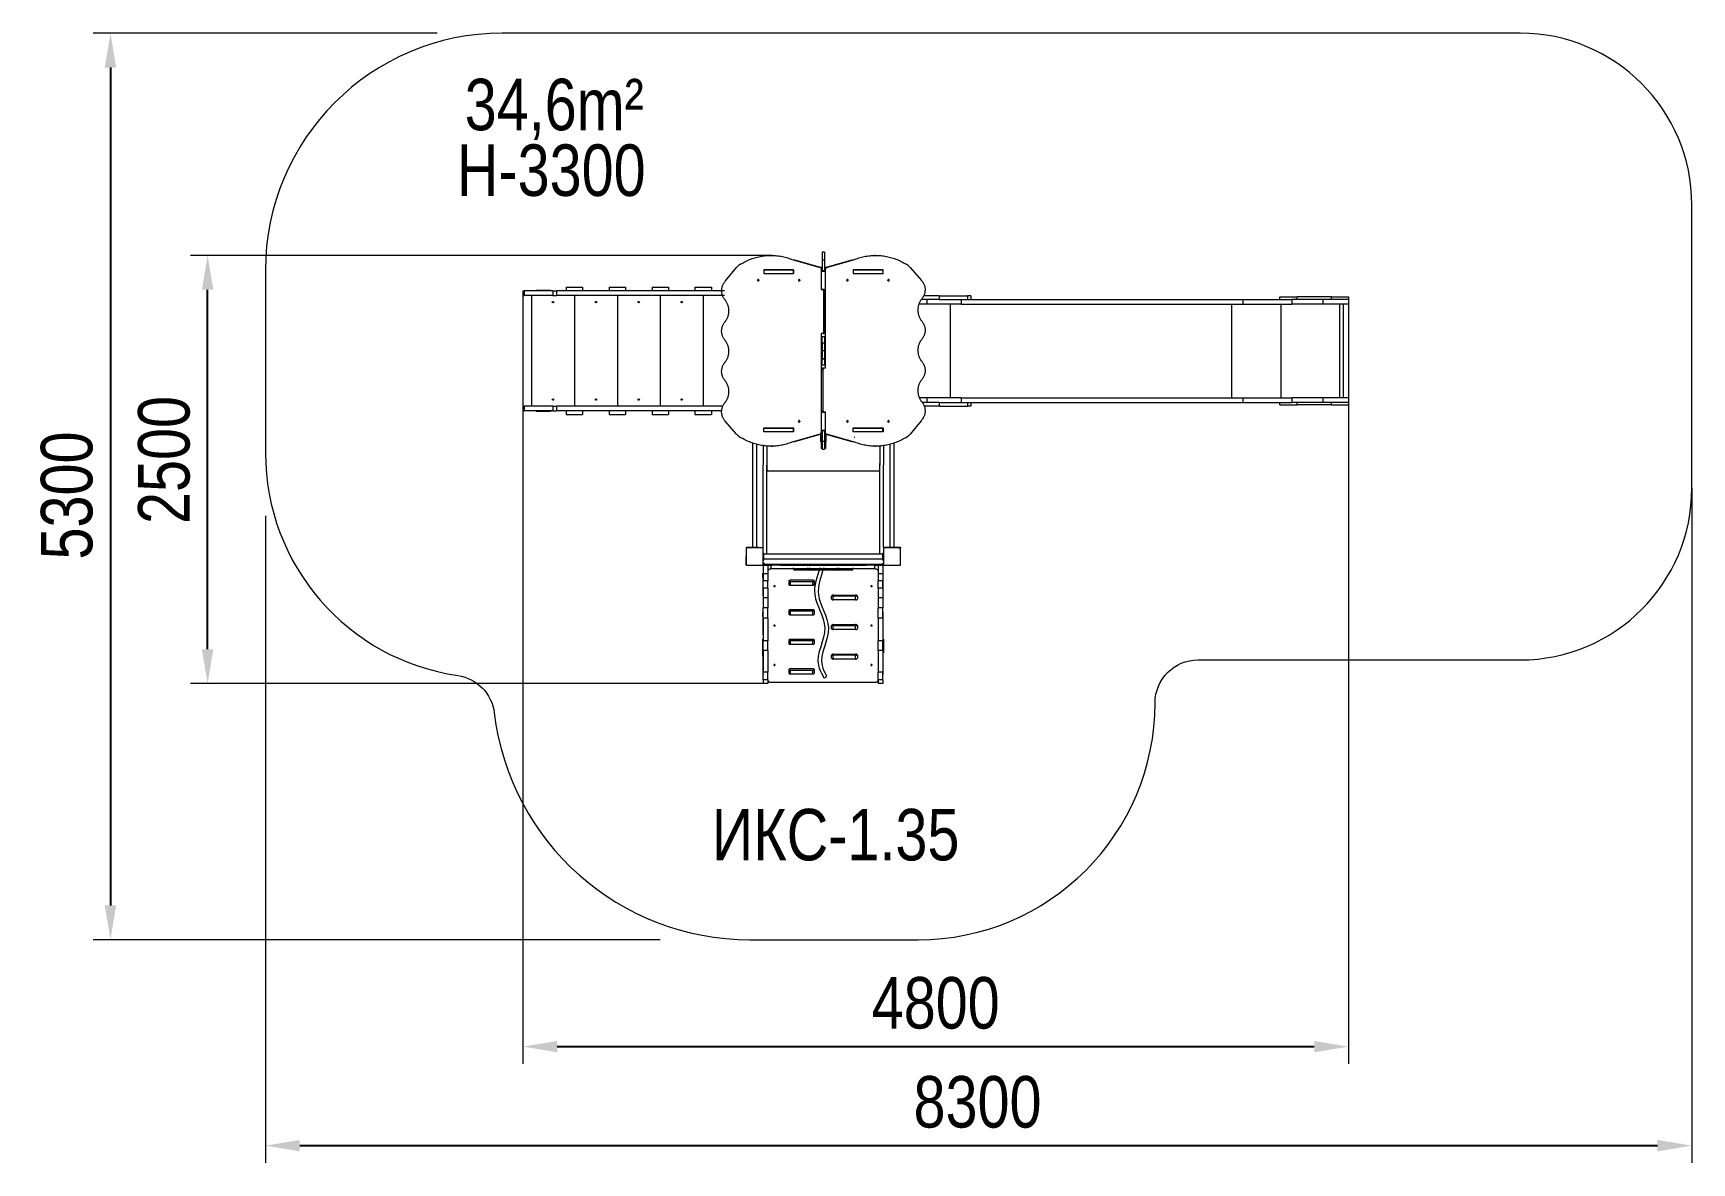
# Model space of a CAD drawing. Header units: millimetres. Extents: x -5080 to 4582, y -3853 to 2726.
import ezdxf

# ---------------------------------------------------------------- set-up
doc = ezdxf.new("R2010")
doc.units = ezdxf.units.MM
for name, color, linetype in [('DIKOM_АРТИКУЛ', 7, 'Continuous'), ('DIKOM_ЗОНА', 80, 'Continuous'), ('DIKOM_ОБЪЕКТ', 7, 'Continuous'), ('DIKOM_РАЗМЕР_ЗОНА', 7, 'Continuous'), ('DIKOM_РАЗМЕР_ОБЪЕКТА', 7, 'Continuous')]:
    doc.layers.add(name, color=color, linetype=linetype)
doc.styles.add('style1', font='arial.ttf', dxfattribs={"width": 0.8})
doc.dimstyles.new('1-50', dxfattribs={"dimtxt": 300, "dimasz": 200, "dimexe": 100, "dimexo": 0, "dimgap": 100, "dimtad": 1, "dimtxsty": 'style1', "dimcen": 200, "dimclrd": 7, "dimclre": 7, "dimclrt": 7, "dimadec": 1, "dimazin": 2, "dimtfac": 1, "dimtmove": 0, "dimatfit": 2, "dimfxl": 0, "dimlwd": 25, "dimlwe": 18, "dimarcsym": 0})

msp = doc.modelspace()

# ---------------------------------------------------------------- texts
at = {"layer": 'DIKOM_АРТИКУЛ', "insert": (-1126.991, -1791.842), "char_height": 300, "attachment_point": 1, "style": 'style1'}
msp.add_mtext_dynamic_manual_height_columns('ИКС-1.35', width=1667.53662, gutter_width=20, heights=[0], dxfattribs=at)
at = {"layer": 'DIKOM_РАЗМЕР_ОБЪЕКТА', "char_height": 300, "width": 1252.54025, "attachment_point": 1, "style": 'style1'}
for s, insert in [('34,6m²', (-2566.663, 2460.889)), ('H-3300', (-2612.117, 2078.445))]:
    msp.add_mtext(s, dxfattribs=dict(at, insert=insert))

# ---------------------------------------------------------------- blocks, each defined once
blk = doc.blocks.new('*D0')
at = {"layer": 'Defpoints', "color": 0, "transparency": 16777216}
for p in [(-2227.4, 1199.4), (2582, 1190.8), (2582, -3176.5)]:
    blk.add_point(p, dxfattribs=at)
at = {"layer": 'DIKOM_РАЗМЕР_ОБЪЕКТА', "color": 7, "lineweight": 18, "transparency": 16777216}
for p, q in [((-2227.4, 1199.4), (-2227.4, -3276.5)), ((2582, 1190.8), (2582, -3276.5))]:
    blk.add_line(p, q, dxfattribs=at)
at = {"layer": 'DIKOM_РАЗМЕР_ОБЪЕКТА', "color": 7, "lineweight": 25, "transparency": 16777216}
blk.add_line((-2027.4, -3176.5), (2382, -3176.5), dxfattribs=at)
at = {"layer": 'DIKOM_РАЗМЕР_ОБЪЕКТА', "color": 7, "transparency": 16777216}
for points in [[(-2027.4, -3143.1), (-2027.4, -3209.8), (-2227.4, -3176.5)], [(2382, -3143.1), (2382, -3209.8), (2582, -3176.5)]]:
    blk.add_solid(points, dxfattribs=at)
at = {"layer": 'DIKOM_РАЗМЕР_ОБЪЕКТА', "color": 7, "transparency": 16777216, "insert": (177.3, -2923.3), "char_height": 300, "attachment_point": 5, "style": 'style1'}
blk.add_mtext('4800', dxfattribs=at)
blk = doc.blocks.new('*D1')
at = {"layer": 'Defpoints', "color": 0, "transparency": 16777216}
for p in [(-4064.2, 1432.2), (-783.9, 1432.2), (-827.7, -1062.3)]:
    blk.add_point(p, dxfattribs=at)
at = {"layer": 'DIKOM_РАЗМЕР_ОБЪЕКТА', "color": 7, "lineweight": 18, "transparency": 16777216}
for p, q in [((-783.9, 1432.2), (-4164.2, 1432.2)), ((-827.7, -1062.3), (-4164.2, -1062.3))]:
    blk.add_line(p, q, dxfattribs=at)
at = {"layer": 'DIKOM_РАЗМЕР_ОБЪЕКТА', "color": 7, "lineweight": 25, "transparency": 16777216}
blk.add_line((-4064.2, -862.3), (-4064.2, 1232.2), dxfattribs=at)
at = {"layer": 'DIKOM_РАЗМЕР_ОБЪЕКТА', "color": 7, "transparency": 16777216}
for points in [[(-4097.5, 1232.2), (-4030.8, 1232.2), (-4064.2, 1432.2)], [(-4097.5, -862.3), (-4030.8, -862.3), (-4064.2, -1062.3)]]:
    blk.add_solid(points, dxfattribs=at)
at = {"layer": 'DIKOM_РАЗМЕР_ОБЪЕКТА', "color": 7, "transparency": 16777216, "insert": (-4317.3, 240.5), "char_height": 300, "attachment_point": 5, "rotation": 90, "style": 'style1'}
blk.add_mtext('2500', dxfattribs=at)
blk = doc.blocks.new('*D2')
at = {"layer": 'Defpoints', "color": 0, "transparency": 16777216}
for p in [(4582, 75.8), (-3727.4, -84), (4582, -3753.3)]:
    blk.add_point(p, dxfattribs=at)
at = {"layer": 'DIKOM_РАЗМЕР_ЗОНА', "color": 7, "lineweight": 18, "transparency": 16777216}
for p, q in [((4582, 75.8), (4582, -3853.3)), ((-3727.4, -84), (-3727.4, -3853.3))]:
    blk.add_line(p, q, dxfattribs=at)
at = {"layer": 'DIKOM_РАЗМЕР_ЗОНА', "color": 7, "lineweight": 25, "transparency": 16777216}
blk.add_line((-3527.4, -3753.3), (4382, -3753.3), dxfattribs=at)
at = {"layer": 'DIKOM_РАЗМЕР_ЗОНА', "color": 7, "transparency": 16777216}
for points in [[(-3527.4, -3719.9), (-3527.4, -3786.6), (-3727.4, -3753.3)], [(4382, -3719.9), (4382, -3786.6), (4582, -3753.3)]]:
    blk.add_solid(points, dxfattribs=at)
at = {"layer": 'DIKOM_РАЗМЕР_ЗОНА', "color": 7, "transparency": 16777216, "insert": (420.9, -3500), "char_height": 300, "attachment_point": 5, "style": 'style1'}
blk.add_mtext('8300', dxfattribs=at)
blk = doc.blocks.new('*D3')
at = {"layer": 'Defpoints', "color": 0, "transparency": 16777216}
for p in [(-2727.4, 2726.4), (-4630.3, -2554), (-1427.4, -2554)]:
    blk.add_point(p, dxfattribs=at)
at = {"layer": 'DIKOM_РАЗМЕР_ЗОНА', "color": 7, "lineweight": 18, "transparency": 16777216}
for p, q in [((-2727.4, 2726.4), (-4730.3, 2726.4)), ((-1427.4, -2554), (-4730.3, -2554))]:
    blk.add_line(p, q, dxfattribs=at)
at = {"layer": 'DIKOM_РАЗМЕР_ЗОНА', "color": 7, "lineweight": 25, "transparency": 16777216}
blk.add_line((-4630.3, 2526.4), (-4630.3, -2354), dxfattribs=at)
at = {"layer": 'DIKOM_РАЗМЕР_ЗОНА', "color": 7, "transparency": 16777216}
for points in [[(-4663.7, 2526.4), (-4597, 2526.4), (-4630.3, 2726.4)], [(-4663.7, -2354), (-4597, -2354), (-4630.3, -2554)]]:
    blk.add_solid(points, dxfattribs=at)
at = {"layer": 'DIKOM_РАЗМЕР_ЗОНА', "color": 7, "transparency": 16777216, "insert": (-4883.6, 33.7), "char_height": 300, "attachment_point": 5, "rotation": 90, "style": 'style1'}
blk.add_mtext('5300', dxfattribs=at)

# ---------------------------------------------------------------- dimensions: what is measured, and where the dimension line sits
at = {"layer": 'DIKOM_РАЗМЕР_ЗОНА'}
dim = msp.add_linear_dim(base=(-4630.347, -2553.997), p1=(-2727.402, 2726.427), p2=(-1427.419, -2553.997), angle=90, text='5300', dimstyle='1-50', dxfattribs=at)
dim.commit()
dim.dimension.update_dxf_attribs({"geometry": '*D3', "text_midpoint": (-4630.347, 33.699), "dimtype": 160})
dim = msp.add_linear_dim(base=(4582.042, -3753.28), p1=(-3727.402, -84.038), p2=(4582.042, 75.847), text='8300', dimstyle='1-50', dxfattribs=at)
dim.commit()
dim.dimension.update_dxf_attribs({"geometry": '*D2', "text_midpoint": (420.888, -3753.28), "dimtype": 160})
at = {"layer": 'DIKOM_РАЗМЕР_ОБЪЕКТА'}
dim = msp.add_linear_dim(base=(-4064.152, 1432.207), p1=(-827.694, -1062.267), p2=(-783.901, 1432.207), angle=90, text='2500', dimstyle='1-50', dxfattribs=at)
dim.commit()
dim.dimension.update_dxf_attribs({"geometry": '*D1', "text_midpoint": (-4064.152, 240.466), "dimtype": 160})
dim = msp.add_linear_dim(base=(2582.042, -3176.479), p1=(-2227.402, 1199.427), p2=(2582.042, 1190.847), text='4800', dimstyle='1-50', dxfattribs=at)
dim.commit()
dim.dimension.update_dxf_attribs({"geometry": '*D0', "text_midpoint": (177.32, -3176.479), "dimtype": 160})

# ---------------------------------------------------------------- linework, layer by layer
at = {"layer": 'DIKOM_ЗОНА', "color": 3, "lineweight": 15}
msp.add_lwpolyline([(-3727.402, 1346.582), (-3727.402, 280.898, 0.3724215), (-2606.639, -1015.101, -0.33878961), (-2394.484, -1232.702, 0.37965335), (-905.167, -2553.997), (75.46, -2553.997, 0.41421356), (1455.305, -1174.153), (1455.305, -1174.153, -0.41421356), (1705.305, -924.153), (3582.042, -924.153, 0.41421356), (4582.042, 75.847), (4582.042, 1726.427, 0.41421356), (3582.042, 2726.427), (-2347.557, 2726.427, 0.41421356)], format="xyb", close=True, dxfattribs=at)
at = {"layer": 'DIKOM_ОБЪЕКТ', "color": 7, "linetype": 'Continuous', "lineweight": 15}
for p, q in [((-469.902, 1450.074), (-484.902, 1450.074)), ((-484.902, 1450.074), (-484.902, 1405.021)), ((-469.902, 1450.074), (-469.902, 1405.021)), ((-1046.376, 1284.07), (-982.497, 1362.522)), ((-774.415, 1432.239), (-781.915, 1432.239)), ((-652.46, 1405.905), (-496.044, 1362.323)), ((-652.46, 1405.905), (-644.96, 1405.905)), ((-644.96, 1405.905), (-488.544, 1362.323)), ((-488.544, 1362.323), (-496.044, 1362.323)), ((-469.902, 1405.021), (-484.902, 1405.021)), ((-484.902, 1405.021), (-484.902, 1341.86)), ((-469.902, 1405.021), (-469.902, 1341.86)), ((-465.978, 1362.323), (-309.562, 1405.905)), ((-458.478, 1362.323), (-465.978, 1362.323)), ((-458.478, 1362.323), (-302.062, 1405.905)), ((-309.562, 1405.905), (-302.062, 1405.905)), ((-172.607, 1432.239), (-180.107, 1432.239)), ((27.975, 1362.522), (94.357, 1286.493)), ((-824.759, 1348.189), (-824.759, 1325.689)), ((-650.255, 1348.189), (-824.759, 1348.189)), ((-824.759, 1325.689), (-650.255, 1325.689)), ((-824.109, 1347.439), (-824.109, 1326.439)), ((-824.109, 1347.439), (-650.904, 1347.439)), ((-824.109, 1326.439), (-650.904, 1326.439)), ((-817.259, 1348.189), (-817.259, 1347.439)), ((-817.259, 1326.439), (-817.259, 1325.689)), ((-813.93, 1325.689), (-813.93, 1326.439)), ((-811.518, 1325.689), (-811.518, 1326.439)), ((-806.39, 1347.439), (-806.39, 1348.189)), ((-806.39, 1325.689), (-806.39, 1326.439)), ((-800.39, 1347.439), (-800.39, 1348.189)), ((-650.904, 1347.439), (-650.904, 1326.439)), ((-650.904, 1347.439), (-650.255, 1347.439)), ((-650.904, 1326.439), (-650.255, 1326.439)), ((-650.255, 1325.689), (-650.255, 1348.189)), ((-489.415, 1352.602), (-489.415, 1233.796)), ((-489.415, 1352.602), (-484.902, 1352.602)), ((-469.902, 1341.86), (-484.902, 1341.86)), ((-484.902, 1341.86), (-484.902, 1340.39)), ((-484.902, 1340.39), (-469.902, 1340.39)), ((-469.902, 1352.602), (-465.107, 1352.602)), ((-469.902, 1341.86), (-469.902, 1340.39)), ((-465.107, 776.52), (-465.107, 1352.602)), ((-129.763, 1348.189), (-304.268, 1348.189)), ((-304.268, 1348.189), (-304.268, 1325.689)), ((-304.268, 1347.439), (-303.899, 1347.439)), ((-303.899, 1326.439), (-304.268, 1326.439)), ((-304.268, 1325.689), (-129.763, 1325.689)), ((-303.899, 1347.439), (-303.899, 1326.439)), ((-303.899, 1347.439), (-130.694, 1347.439)), ((-303.899, 1326.439), (-130.694, 1326.439)), ((-154.39, 1347.439), (-154.39, 1348.189)), ((-148.39, 1347.439), (-148.39, 1348.189)), ((-148.39, 1325.689), (-148.39, 1326.439)), ((-143.285, 1326.439), (-143.285, 1325.689)), ((-140.874, 1326.439), (-140.874, 1325.689)), ((-137.263, 1347.439), (-137.263, 1348.189)), ((-137.263, 1325.689), (-137.263, 1326.439)), ((-130.694, 1347.439), (-130.694, 1326.439)), ((-129.763, 1325.689), (-129.763, 1348.189)), ((-2227.402, 1226.427), (-2227.402, 1199.427)), ((-2227.402, 1226.427), (-2220.12, 1226.427)), ((-2227.402, 1199.427), (-2220.12, 1199.427)), ((-2220.12, 1226.427), (-2220.12, 1199.427)), ((-2053.618, 1226.427), (-2220.12, 1226.427)), ((-2053.618, 1199.427), (-2220.12, 1199.427)), ((-2177.402, 1199.427), (-2177.402, 553.427)), ((-2147.402, 1229.427), (-2067.402, 1229.427)), ((-2147.402, 1226.427), (-2147.402, 1229.427)), ((-2067.402, 1229.427), (-2067.402, 1226.427)), ((-2053.618, 1226.427), (-2053.618, 1199.427)), ((-2053.618, 1226.427), (-2032.58, 1226.427)), ((-2053.618, 1199.427), (-2032.58, 1199.427)), ((-2032.58, 1226.427), (-2032.58, 1199.427)), ((-1052.667, 1226.427), (-2032.58, 1226.427)), ((-1052.667, 1199.427), (-2032.58, 1199.427)), ((-1975.404, 1247.427), (-1975.404, 1226.427)), ((-1975.404, 1247.427), (-1879.404, 1247.427)), ((-1927.402, 1199.427), (-1927.402, 553.427)), ((-1879.404, 1247.427), (-1879.404, 1226.427)), ((-1725.404, 1247.427), (-1725.404, 1226.427)), ((-1725.404, 1247.427), (-1629.404, 1247.427)), ((-1677.402, 1199.427), (-1677.402, 553.427)), ((-1629.404, 1247.427), (-1629.404, 1226.427)), ((-1475.404, 1247.427), (-1475.404, 1226.427)), ((-1475.404, 1247.427), (-1379.404, 1247.427)), ((-1427.402, 1199.427), (-1427.402, 553.427)), ((-1379.404, 1247.427), (-1379.404, 1226.427)), ((-1225.404, 1247.427), (-1225.404, 1226.427)), ((-1225.404, 1247.427), (-1129.404, 1247.427)), ((-1177.402, 1199.427), (-1177.402, 553.427)), ((-1129.404, 1247.427), (-1129.404, 1226.427)), ((-489.415, 1233.796), (-484.219, 1233.796)), ((-476.719, 1233.796), (-484.219, 1233.796)), ((-475.559, 1223.796), (-475.559, 986.357)), ((-468.059, 1223.796), (-475.559, 1223.796)), ((-468.059, 986.357), (-468.059, 1223.796)), ((196.51, 1175.847), (94.143, 1175.847)), ((196.51, 1196.847), (107.918, 1196.847)), ((125.363, 1175.847), (125.363, 1148.847)), ((196.51, 1196.847), (196.51, 1175.847)), ((196.51, 1196.847), (362.644, 1196.847)), ((196.51, 1175.847), (362.644, 1175.847)), ((325.908, 1175.847), (325.908, 1148.847)), ((362.644, 1196.847), (362.644, 1175.847)), ((381.504, 1196.847), (362.644, 1196.847)), ((362.644, 1175.847), (1965.981, 1175.847)), ((381.504, 1196.847), (381.504, 1175.847)), ((1965.981, 1175.847), (1965.981, 1148.847)), ((1965.981, 1175.847), (2252.474, 1175.847)), ((2182.042, 1175.847), (2182.042, 1190.847)), ((2182.042, 1190.847), (2282.042, 1190.847)), ((2252.474, 1175.847), (2252.474, 1148.847)), ((2432.042, 1175.847), (2252.474, 1175.847)), ((2282.042, 1175.847), (2282.042, 1190.847)), ((2482.042, 1190.847), (2282.042, 1190.847)), ((2432.042, 1175.847), (2432.042, 1148.847)), ((2582.042, 1175.847), (2432.042, 1175.847)), ((2482.042, 1175.847), (2482.042, 1190.847)), ((2482.042, 1190.847), (2582.042, 1190.847)), ((2582.042, 1190.847), (2582.042, 1175.847)), ((2582.042, 1175.847), (2582.042, 1148.847)), ((125.363, 1148.847), (79.254, 1148.847)), ((325.908, 1148.847), (125.363, 1148.847)), ((262.927, 602.847), (262.927, 1148.847)), ((325.908, 1148.847), (1965.981, 1148.847)), ((1903.001, 602.847), (1903.001, 1148.847)), ((1965.981, 1148.847), (2252.474, 1148.847)), ((2189.494, 602.847), (2189.494, 1148.847)), ((2432.042, 1148.847), (2252.474, 1148.847)), ((2582.042, 1148.847), (2432.042, 1148.847)), ((2532.042, 602.847), (2532.042, 1148.847)), ((2551.042, 1148.847), (2551.042, 602.847)), ((-484.219, 976.357), (-489.415, 976.357)), ((-489.415, 976.357), (-489.415, 400.275)), ((-476.719, 976.357), (-484.219, 976.357)), ((-468.059, 986.357), (-475.559, 986.357)), ((-484.902, 958.879), (-469.902, 958.879)), ((-484.902, 922.395), (-484.902, 958.879)), ((-484.902, 922.395), (-469.902, 922.395)), ((-484.902, 921.234), (-484.902, 922.395)), ((-469.902, 921.234), (-484.902, 921.234)), ((-484.902, 921.234), (-484.902, 876.439)), ((-469.902, 876.439), (-484.902, 876.439)), ((-484.902, 876.439), (-484.902, 831.644)), ((-469.902, 958.879), (-469.902, 922.395)), ((-469.902, 922.395), (-469.902, 921.234)), ((-469.902, 921.234), (-469.902, 876.439)), ((-469.902, 876.439), (-469.902, 831.644)), ((-484.902, 831.644), (-469.902, 831.644)), ((-484.902, 830.483), (-484.902, 831.644)), ((-484.902, 830.483), (-469.902, 830.483)), ((-484.902, 793.998), (-484.902, 830.483)), ((-484.902, 793.998), (-469.902, 793.998)), ((-477.803, 776.52), (-470.303, 776.52)), ((-470.303, 776.52), (-465.107, 776.52)), ((-469.902, 831.644), (-469.902, 830.483)), ((-469.902, 830.483), (-469.902, 793.998)), ((-486.454, 766.52), (-478.963, 766.52)), ((-478.963, 529.081), (-478.963, 766.52)), ((125.363, 602.847), (81.686, 602.847)), ((125.363, 602.847), (125.363, 575.847)), ((325.908, 602.847), (125.363, 602.847)), ((325.908, 602.847), (325.908, 575.847)), ((325.908, 602.847), (1965.981, 602.847)), ((1965.981, 602.847), (1965.981, 575.847)), ((1965.981, 602.847), (2252.474, 602.847)), ((2252.474, 602.847), (2252.474, 575.847)), ((2432.042, 602.847), (2252.474, 602.847)), ((2432.042, 602.847), (2432.042, 575.847)), ((2582.042, 602.847), (2432.042, 602.847)), ((2582.042, 602.847), (2582.042, 575.847)), ((-2227.402, 553.427), (-2227.402, 526.427)), ((-2227.402, 553.427), (-2220.12, 553.427)), ((-2227.402, 526.427), (-2220.12, 526.427)), ((-2220.12, 553.427), (-2220.12, 526.427)), ((-2053.618, 553.427), (-2220.12, 553.427)), ((-2053.618, 526.427), (-2220.12, 526.427)), ((-2147.402, 523.427), (-2147.402, 526.427)), ((-2067.402, 523.427), (-2147.402, 523.427)), ((-2067.402, 526.427), (-2067.402, 523.427)), ((-2053.618, 553.427), (-2053.618, 526.427)), ((-2053.618, 553.427), (-2032.58, 553.427)), ((-2053.618, 526.427), (-2032.58, 526.427)), ((-2032.58, 553.427), (-2032.58, 526.427)), ((-1063.544, 553.427), (-2032.58, 553.427)), ((-1069.602, 526.427), (-2032.58, 526.427)), ((-1975.404, 526.427), (-1975.404, 505.427)), ((-1975.404, 505.427), (-1879.404, 505.427)), ((-1879.404, 526.427), (-1879.404, 505.427)), ((-1725.404, 526.427), (-1725.404, 505.427)), ((-1725.404, 505.427), (-1629.404, 505.427)), ((-1629.404, 526.427), (-1629.404, 505.427)), ((-1475.404, 526.427), (-1475.404, 505.427)), ((-1475.404, 505.427), (-1379.404, 505.427)), ((-1379.404, 526.427), (-1379.404, 505.427)), ((-1225.404, 526.427), (-1225.404, 505.427)), ((-1225.404, 505.427), (-1129.404, 505.427)), ((-1129.404, 526.427), (-1129.404, 505.427)), ((-486.454, 529.081), (-478.963, 529.081)), ((-477.803, 519.081), (-470.303, 519.081)), ((-465.107, 519.081), (-470.303, 519.081)), ((-465.107, 400.275), (-465.107, 519.081)), ((196.51, 575.847), (99.124, 575.847)), ((196.51, 554.847), (110.37, 554.847)), ((196.51, 575.847), (196.51, 554.847)), ((196.51, 575.847), (362.644, 575.847)), ((196.51, 554.847), (362.644, 554.847)), ((362.644, 575.847), (362.644, 554.847)), ((362.644, 575.847), (1965.981, 575.847)), ((381.504, 554.847), (362.644, 554.847)), ((381.504, 575.847), (381.504, 554.847)), ((1965.981, 575.847), (2252.474, 575.847)), ((2182.042, 560.847), (2182.042, 575.847)), ((2182.042, 560.847), (2282.042, 560.847)), ((2432.042, 575.847), (2252.474, 575.847)), ((2282.042, 560.847), (2282.042, 575.847)), ((2482.042, 560.847), (2282.042, 560.847)), ((2582.042, 575.847), (2432.042, 575.847)), ((2482.042, 560.847), (2482.042, 575.847)), ((2482.042, 560.847), (2582.042, 560.847)), ((2582.042, 575.847), (2582.042, 560.847)), ((-982.497, 390.356), (-1048.88, 466.384)), ((-824.759, 404.689), (-824.759, 427.188)), ((-824.759, 427.188), (-650.255, 427.188)), ((-650.255, 404.689), (-824.759, 404.689)), ((-824.109, 405.438), (-824.109, 426.438)), ((-824.109, 426.438), (-650.904, 426.438)), ((-824.109, 405.438), (-650.904, 405.438)), ((-817.259, 426.438), (-817.259, 427.188)), ((-817.259, 404.689), (-817.259, 405.438)), ((-813.93, 427.188), (-813.93, 426.438)), ((-811.518, 427.188), (-811.518, 426.438)), ((-806.39, 427.188), (-806.39, 426.438)), ((-806.39, 405.438), (-806.39, 404.689)), ((-800.39, 405.438), (-800.39, 404.689)), ((-496.044, 390.554), (-652.46, 346.972)), ((-650.904, 405.438), (-650.904, 426.438)), ((-650.904, 426.438), (-650.255, 426.438)), ((-650.904, 405.438), (-650.255, 405.438)), ((-650.255, 427.188), (-650.255, 404.689)), ((-496.437, 388.355), (-644.96, 346.972)), ((-496.044, 390.554), (-488.544, 390.554)), ((-493.889, 388.355), (-493.889, 365.439)), ((-490.889, 388.356), (-490.889, 308.194)), ((-484.902, 400.275), (-489.415, 400.275)), ((-469.902, 412.487), (-484.902, 412.487)), ((-484.902, 412.487), (-484.902, 411.017)), ((-469.902, 411.017), (-484.902, 411.017)), ((-484.902, 411.017), (-484.902, 392.72)), ((-484.902, 388.356), (-484.902, 347.856)), ((-469.902, 412.487), (-469.902, 411.017)), ((-469.902, 411.017), (-469.902, 393.015)), ((-465.107, 400.275), (-469.902, 400.275)), ((-469.902, 388.358), (-469.902, 347.856)), ((-465.978, 390.554), (-458.478, 390.554)), ((-460.89, 389.137), (-465.978, 390.554)), ((-463.889, 388.359), (-463.889, 308.194)), ((-309.562, 346.972), (-460.89, 389.137)), ((-460.89, 365.439), (-460.89, 388.359)), ((-302.062, 346.972), (-458.478, 390.554)), ((-304.268, 404.689), (-304.268, 427.188)), ((-304.268, 427.188), (-129.763, 427.188)), ((-303.899, 426.438), (-304.268, 426.438)), ((-304.268, 405.438), (-303.899, 405.438)), ((-129.763, 404.689), (-304.268, 404.689)), ((-303.899, 405.438), (-303.899, 426.438)), ((-303.899, 426.438), (-130.694, 426.438)), ((-303.899, 405.438), (-130.694, 405.438)), ((-154.39, 405.438), (-154.39, 404.689)), ((-148.39, 427.188), (-148.39, 426.438)), ((-148.39, 405.438), (-148.39, 404.689)), ((-143.285, 426.438), (-143.285, 427.188)), ((-140.874, 426.438), (-140.874, 427.188)), ((-137.263, 427.188), (-137.263, 426.438)), ((-137.263, 405.438), (-137.263, 404.689)), ((-130.694, 405.438), (-130.694, 426.438)), ((-129.763, 427.188), (-129.763, 404.689)), ((91.854, 468.807), (27.975, 390.356)), ((-890.919, 339.151), (-890.919, -268.153)), ((-863.919, -268.153), (-863.919, 331.035)), ((-827.053, 323.77), (-827.053, 210.531)), ((-806.053, 321.545), (-806.053, 210.531)), ((-781.915, 320.639), (-774.415, 320.639)), ((-644.96, 346.972), (-652.46, 346.972)), ((-493.889, 365.439), (-490.889, 365.439)), ((-493.889, 365.439), (-493.889, 347.439)), ((-493.889, 347.439), (-490.889, 347.439)), ((-484.902, 308.194), (-490.889, 308.194)), ((-469.902, 347.856), (-484.902, 347.856)), ((-484.902, 347.856), (-484.902, 302.804)), ((-484.902, 302.804), (-469.902, 302.804)), ((-469.902, 347.856), (-469.902, 302.804)), ((-463.889, 308.194), (-469.902, 308.194)), ((-463.889, 365.439), (-460.89, 365.439)), ((-463.889, 347.439), (-460.89, 347.439)), ((-460.89, 347.439), (-460.89, 365.439)), ((-302.062, 346.972), (-309.562, 346.972)), ((-180.107, 320.639), (-172.607, 320.639)), ((-148.053, 321.579), (-148.053, 210.531)), ((-127.053, 323.824), (-127.053, 210.531)), ((-90.919, 330.954), (-90.919, -268.153)), ((-63.919, -268.153), (-63.919, 339.044)), ((-827.053, -302.153), (-827.053, 210.531)), ((-806.053, -308.653), (-806.053, 210.531)), ((-805.053, 181.847), (-805.053, 219.847)), ((-149.053, 181.847), (-149.053, 219.847)), ((-148.053, -308.653), (-148.053, 210.531)), ((-127.053, -268.153), (-127.053, 210.531)), ((-155.053, 175.847), (-799.053, 175.847)), ((-155.053, 175.847), (-799.053, 175.847)), ((-927.419, -272.153), (-927.419, -372.153)), ((-827.419, -272.153), (-927.419, -272.153)), ((-867.419, -269.153), (-925.419, -269.153)), ((-897.419, -268.153), (-897.419, -269.153)), ((-897.419, -268.153), (-857.419, -268.153)), ((-867.419, -272.153), (-867.419, -269.153)), ((-867.419, -269.153), (-857.419, -269.153)), ((-857.419, -268.153), (-857.419, -269.153)), ((-857.419, -269.153), (-857.419, -272.153)), ((-827.419, -372.153), (-827.419, -272.153)), ((-27.419, -272.153), (-127.419, -272.153)), ((-127.419, -272.153), (-127.419, -372.153)), ((-127.406, -268.153), (-127.418, -268.153)), ((-127.406, -268.153), (-97.409, -268.153)), ((-119.419, -268.153), (-119.419, -272.153)), ((-97.419, -268.153), (-97.419, -272.153)), ((-97.419, -268.153), (-57.419, -268.153)), ((-57.419, -268.153), (-57.419, -272.153)), ((-57.399, -268.153), (-57.419, -268.153)), ((-57.399, -268.153), (-27.4, -268.153)), ((-37.419, -268.153), (-37.419, -272.153)), ((-27.419, -268.153), (-27.419, -272.153)), ((-27.419, -372.153), (-27.419, -272.153)), ((-927.419, -372.153), (-927.419, -322.153)), ((-927.419, -372.153), (-827.419, -372.153)), ((-827.694, -372.153), (-827.694, -423.183)), ((-827.419, -302.153), (-823.419, -302.153)), ((-827.419, -342.153), (-823.419, -342.153)), ((-821.419, -362.153), (-827.419, -362.153)), ((-827.419, -372.153), (-817.419, -372.153)), ((-823.419, -342.153), (-823.419, -302.153)), ((-131.419, -308.653), (-823.419, -308.653)), ((-823.419, -335.653), (-131.419, -335.653)), ((-817.419, -366.153), (-137.419, -366.153)), ((-817.419, -366.153), (-817.419, -372.153)), ((-817.419, -372.153), (-777.419, -372.153)), ((-800.694, -372.153), (-800.694, -423.183)), ((-780.694, -394.384), (-780.694, -372.153)), ((-727.419, -372.153), (-777.419, -372.153)), ((-727.419, -372.153), (-227.419, -372.153)), ((-177.419, -372.153), (-227.419, -372.153)), ((-177.694, -394.384), (-177.694, -372.153)), ((-177.419, -372.153), (-137.419, -372.153)), ((-157.694, -372.153), (-157.694, -423.183)), ((-137.419, -366.153), (-137.419, -372.153)), ((-137.419, -372.153), (-127.419, -372.153)), ((-133.419, -362.153), (-127.419, -362.153)), ((-131.419, -342.153), (-131.419, -302.153)), ((-131.419, -302.153), (-127.419, -302.153)), ((-131.419, -342.153), (-127.419, -342.153)), ((-130.694, -372.153), (-130.694, -423.183)), ((-127.419, -372.153), (-27.419, -372.153)), ((-27.419, -372.153), (-27.419, -322.153)), ((-829.194, -441.991), (-829.194, -419.874)), ((-829.194, -441.991), (-829.194, -547.529)), ((-800.694, -423.183), (-827.694, -423.183)), ((-827.694, -423.183), (-827.694, -464.301)), ((-800.694, -464.301), (-827.694, -464.301)), ((-827.694, -506.844), (-827.694, -464.301)), ((-800.694, -423.183), (-800.694, -464.301)), ((-800.694, -506.844), (-800.694, -464.301)), ((-652.468, -394.384), (-780.694, -394.384)), ((-679.194, -466.081), (-679.194, -483.289)), ((-539.194, -460.346), (-669.194, -460.346)), ((-669.194, -489.024), (-669.194, -466.907)), ((-669.194, -466.907), (-539.194, -466.907)), ((-652.694, -387.267), (-652.694, -392.267)), ((-652.694, -392.267), (-568.119, -392.267)), ((-568.691, -402.267), (-642.694, -402.267)), ((-547.547, -402.267), (-568.691, -402.267)), ((-568.119, -392.267), (-568.119, -387.267)), ((-568.119, -392.267), (-557.694, -392.267)), ((-557.694, -387.267), (-557.694, -392.267)), ((-557.694, -392.267), (-397.694, -392.267)), ((-407.694, -402.267), (-547.694, -402.267)), ((-547.58, -402.267), (-547.694, -402.267)), ((-547.547, -402.267), (-547.58, -402.267)), ((-539.194, -489.024), (-539.194, -466.907)), ((-529.194, -483.289), (-529.194, -466.081)), ((-386.698, -402.267), (-407.841, -402.267)), ((-407.809, -402.267), (-407.841, -402.267)), ((-407.694, -402.267), (-407.809, -402.267)), ((-397.694, -392.267), (-397.694, -387.267)), ((-397.694, -392.267), (-387.27, -392.267)), ((-387.27, -392.267), (-387.27, -387.267)), ((-387.27, -392.267), (-302.694, -392.267)), ((-312.694, -402.267), (-386.698, -402.267)), ((-177.694, -394.384), (-302.921, -394.384)), ((-302.694, -392.267), (-302.694, -387.267)), ((-130.694, -423.183), (-157.694, -423.183)), ((-157.694, -423.183), (-157.694, -464.301)), ((-130.694, -464.301), (-157.694, -464.301)), ((-157.694, -506.844), (-157.694, -464.301)), ((-130.694, -423.183), (-130.694, -464.301)), ((-130.694, -506.844), (-130.694, -464.301)), ((-129.194, -441.991), (-129.194, -419.874)), ((-129.194, -547.529), (-129.194, -441.991)), ((-800.694, -506.844), (-827.694, -506.844)), ((-827.694, -506.844), (-827.694, -562.727)), ((-800.694, -562.727), (-827.694, -562.727)), ((-827.694, -562.727), (-827.694, -620.187)), ((-800.694, -506.844), (-800.694, -562.727)), ((-800.694, -562.727), (-800.694, -620.187)), ((-669.194, -489.024), (-539.194, -489.024)), ((-429.194, -569.325), (-429.194, -552.118)), ((-419.194, -546.382), (-289.194, -546.382)), ((-419.194, -575.061), (-419.194, -552.944)), ((-289.194, -552.944), (-419.194, -552.944)), ((-289.194, -575.061), (-419.194, -575.061)), ((-289.194, -575.061), (-289.194, -552.944)), ((-279.194, -552.118), (-279.194, -569.325)), ((-130.694, -506.844), (-157.694, -506.844)), ((-157.694, -506.844), (-157.694, -562.727)), ((-130.694, -562.727), (-157.694, -562.727)), ((-157.694, -562.727), (-157.694, -620.187)), ((-130.694, -506.844), (-130.694, -562.727)), ((-130.694, -562.727), (-130.694, -620.187)), ((-829.194, -671.422), (-829.194, -649.305)), ((-829.194, -671.422), (-829.194, -776.96)), ((-800.694, -620.187), (-827.694, -620.187)), ((-827.694, -679.994), (-827.694, -620.187)), ((-800.694, -679.994), (-800.694, -620.187)), ((-679.194, -638.154), (-679.194, -655.362)), ((-539.194, -632.418), (-669.194, -632.418)), ((-669.194, -661.097), (-669.194, -638.98)), ((-669.194, -638.98), (-539.194, -638.98)), ((-669.194, -661.097), (-539.194, -661.097)), ((-539.194, -661.097), (-539.194, -638.98)), ((-529.194, -655.362), (-529.194, -638.154)), ((-130.694, -620.187), (-157.694, -620.187)), ((-157.694, -679.994), (-157.694, -620.187)), ((-130.694, -679.994), (-130.694, -620.187)), ((-129.194, -671.422), (-129.194, -649.305)), ((-129.194, -776.96), (-129.194, -671.422)), ((-800.694, -679.994), (-827.694, -679.994)), ((-827.694, -679.994), (-827.694, -812.036)), ((-800.694, -679.994), (-800.694, -812.036)), ((-429.194, -741.398), (-429.194, -724.191)), ((-419.194, -718.455), (-289.194, -718.455)), ((-419.194, -747.134), (-419.194, -725.017)), ((-289.194, -725.017), (-419.194, -725.017)), ((-289.194, -747.134), (-419.194, -747.134)), ((-289.194, -747.134), (-289.194, -725.017)), ((-279.194, -724.191), (-279.194, -741.398)), ((-130.694, -679.994), (-157.694, -679.994)), ((-157.694, -679.994), (-157.694, -812.036)), ((-130.694, -679.994), (-130.694, -812.036)), ((-830.694, -802.267), (-827.694, -802.267)), ((-830.694, -882.267), (-830.694, -802.267)), ((-800.694, -812.036), (-827.694, -812.036)), ((-827.694, -869.657), (-827.694, -812.036)), ((-800.694, -869.657), (-800.694, -812.036)), ((-679.194, -810.227), (-679.194, -827.435)), ((-539.194, -804.492), (-669.194, -804.492)), ((-669.194, -833.17), (-669.194, -811.053)), ((-669.194, -811.053), (-539.194, -811.053)), ((-669.194, -833.17), (-539.194, -833.17)), ((-539.194, -833.17), (-539.194, -811.053)), ((-529.194, -827.435), (-529.194, -810.227)), ((-130.694, -812.036), (-157.694, -812.036)), ((-157.694, -869.657), (-157.694, -812.036)), ((-130.694, -802.267), (-127.694, -802.267)), ((-130.694, -869.657), (-130.694, -812.036)), ((-127.694, -802.267), (-127.694, -882.267)), ((-829.194, -882.267), (-830.694, -882.267)), ((-829.194, -900.852), (-829.194, -878.735)), ((-829.194, -900.852), (-829.194, -1006.39)), ((-800.694, -869.657), (-827.694, -869.657)), ((-827.694, -869.657), (-827.694, -995.221)), ((-800.694, -869.657), (-800.694, -995.221)), ((-429.194, -913.471), (-429.194, -896.264)), ((-419.194, -890.528), (-289.194, -890.528)), ((-419.194, -919.207), (-419.194, -897.09)), ((-289.194, -897.09), (-419.194, -897.09)), ((-289.194, -919.207), (-419.194, -919.207)), ((-289.194, -919.207), (-289.194, -897.09)), ((-279.194, -896.264), (-279.194, -913.471)), ((-130.694, -869.657), (-157.694, -869.657)), ((-157.694, -869.657), (-157.694, -995.221)), ((-130.694, -869.657), (-130.694, -995.221)), ((-129.194, -900.852), (-129.194, -878.735)), ((-127.694, -882.267), (-129.194, -882.267)), ((-129.194, -1006.39), (-129.194, -900.852)), ((-800.694, -995.221), (-827.694, -995.221)), ((-827.694, -1039.798), (-827.694, -995.221)), ((-800.694, -1039.798), (-827.694, -1039.798)), ((-827.694, -1039.798), (-827.694, -1062.267)), ((-800.694, -1062.267), (-827.694, -1062.267)), ((-800.694, -1039.798), (-800.694, -995.221)), ((-800.694, -1039.798), (-800.694, -1062.267)), ((-780.694, -1053.997), (-177.694, -1053.997)), ((-679.194, -982.3), (-679.194, -999.507)), ((-539.194, -976.564), (-669.194, -976.564)), ((-669.194, -1005.243), (-669.194, -983.126)), ((-669.194, -983.126), (-539.194, -983.126)), ((-669.194, -1005.243), (-539.194, -1005.243)), ((-539.194, -1005.243), (-539.194, -983.126)), ((-529.194, -999.507), (-529.194, -982.3)), ((-130.694, -995.221), (-157.694, -995.221)), ((-157.694, -1039.798), (-157.694, -995.221)), ((-130.694, -1039.798), (-157.694, -1039.798)), ((-157.694, -1039.798), (-157.694, -1062.267)), ((-130.694, -1062.267), (-157.694, -1062.267)), ((-130.694, -1039.798), (-130.694, -995.221)), ((-130.694, -1039.798), (-130.694, -1062.267))]:
    msp.add_line(p, q, dxfattribs=at)
at = {"layer": 'DIKOM_ОБЪЕКТ', "color": 7, "linetype": 'Continuous', "lineweight": 15, "flags": 128}
for points in [[(-959.52, 1381.186), (-952.3, 1385.497), (-945.003, 1389.628), (-937.63, 1393.577), (-930.186, 1397.342), (-922.673, 1400.922), (-915.096, 1404.316), (-907.457, 1407.52), (-899.76, 1410.535), (-892.01, 1413.359), (-884.208, 1415.989), (-876.36, 1418.426), (-868.468, 1420.669), (-860.536, 1422.715), (-852.568, 1424.564), (-844.568, 1426.215), (-836.538, 1427.668), (-828.484, 1428.921), (-820.408, 1429.975), (-812.314, 1430.828), (-804.207, 1431.481), (-796.089, 1431.932), (-787.964, 1432.183), (-779.837, 1432.232), (-771.711, 1432.08), (-763.589, 1431.727), (-755.476, 1431.172), (-747.375, 1430.417), (-739.29, 1429.461), (-731.225, 1428.305), (-723.183, 1426.95), (-715.168, 1425.395), (-707.183, 1423.643), (-699.234, 1421.693), (-691.322, 1419.547), (-683.452, 1417.205), (-675.627, 1414.668), (-667.851, 1411.939), (-660.127, 1409.017), (-652.46, 1405.905)], [(-496.044, 1362.323), (-494.823, 1361.87), (-493.673, 1361.214), (-492.62, 1360.368), (-491.687, 1359.353), (-490.893, 1358.19), (-490.257, 1356.903), (-489.793, 1355.523), (-489.51, 1354.079), (-489.415, 1352.602)], [(-302.062, 1405.905), (-294.395, 1409.017), (-286.671, 1411.939), (-278.896, 1414.668), (-271.071, 1417.205), (-263.201, 1419.547), (-255.289, 1421.693), (-247.339, 1423.643), (-239.354, 1425.395), (-231.339, 1426.95), (-223.297, 1428.305), (-215.232, 1429.461), (-207.147, 1430.417), (-199.046, 1431.172), (-190.933, 1431.727), (-182.811, 1432.08), (-174.685, 1432.232), (-166.558, 1432.183), (-158.434, 1431.932), (-150.316, 1431.481), (-142.208, 1430.828), (-134.114, 1429.975), (-126.038, 1428.921), (-117.984, 1427.668), (-109.955, 1426.215), (-101.954, 1424.564), (-93.986, 1422.715), (-86.054, 1420.669), (-78.163, 1418.426), (-70.314, 1415.989), (-62.512, 1413.359), (-54.762, 1410.535), (-47.065, 1407.52), (-39.427, 1404.316), (-31.849, 1400.922), (-24.337, 1397.342), (-16.892, 1393.577), (-9.519, 1389.628), (-2.222, 1385.497), (4.997, 1381.186)], [(-1050.849, 1173.545), (-1053.161, 1176.372), (-1055.344, 1179.333), (-1057.39, 1182.421), (-1059.295, 1185.626), (-1061.054, 1188.942), (-1062.662, 1192.359), (-1064.113, 1195.867), (-1065.406, 1199.457), (-1066.536, 1203.12), (-1067.5, 1206.845), (-1068.295, 1210.623), (-1068.92, 1214.444), (-1069.372, 1218.297), (-1069.651, 1222.171), (-1069.756, 1226.058), (-1069.686, 1229.945), (-1069.442, 1233.823), (-1069.023, 1237.681), (-1068.433, 1241.509), (-1067.671, 1245.296), (-1066.741, 1249.033), (-1065.644, 1252.709), (-1064.383, 1256.314), (-1062.962, 1259.839), (-1061.385, 1263.275), (-1059.656, 1266.611), (-1057.78, 1269.839), (-1055.761, 1272.951), (-1053.605, 1275.938), (-1051.318, 1278.792), (-1048.906, 1281.505), (-1046.376, 1284.07)], [(-853.208, 1287.439), (-853.297, 1288.384), (-853.56, 1289.286), (-853.985, 1290.101), (-854.551, 1290.792), (-855.234, 1291.326), (-855.999, 1291.678), (-856.812, 1291.832), (-857.635, 1291.781), (-858.429, 1291.526), (-859.157, 1291.08), (-859.785, 1290.464), (-860.283, 1289.707), (-860.629, 1288.844), (-860.807, 1287.914), (-860.807, 1286.963), (-860.629, 1286.034), (-860.283, 1285.17), (-859.785, 1284.413), (-859.157, 1283.797), (-858.429, 1283.351), (-857.635, 1283.097), (-856.812, 1283.045), (-855.999, 1283.199), (-855.234, 1283.551), (-854.551, 1284.085), (-853.985, 1284.776), (-853.56, 1285.591), (-853.297, 1286.493), (-853.208, 1287.439)], [(-614.185, 1287.439), (-614.274, 1288.384), (-614.537, 1289.286), (-614.962, 1290.101), (-615.528, 1290.792), (-616.211, 1291.326), (-616.976, 1291.678), (-617.789, 1291.832), (-618.612, 1291.781), (-619.406, 1291.526), (-620.134, 1291.08), (-620.762, 1290.464), (-621.26, 1289.707), (-621.606, 1288.844), (-621.784, 1287.914), (-621.784, 1286.963), (-621.606, 1286.034), (-621.26, 1285.17), (-620.762, 1284.413), (-620.134, 1283.797), (-619.406, 1283.351), (-618.612, 1283.097), (-617.789, 1283.045), (-616.976, 1283.199), (-616.211, 1283.551), (-615.528, 1284.085), (-614.962, 1284.776), (-614.537, 1285.591), (-614.274, 1286.493), (-614.185, 1287.439)], [(-340.337, 1287.439), (-340.248, 1286.493), (-339.985, 1285.591), (-339.56, 1284.776), (-338.994, 1284.085), (-338.312, 1283.551), (-337.546, 1283.199), (-336.733, 1283.045), (-335.91, 1283.097), (-335.116, 1283.351), (-334.389, 1283.797), (-333.761, 1284.413), (-333.262, 1285.17), (-332.916, 1286.034), (-332.739, 1286.963), (-332.739, 1287.914), (-332.916, 1288.844), (-333.262, 1289.707), (-333.761, 1290.464), (-334.389, 1291.08), (-335.116, 1291.526), (-335.91, 1291.781), (-336.733, 1291.832), (-337.546, 1291.678), (-338.312, 1291.326), (-338.994, 1290.792), (-339.56, 1290.101), (-339.985, 1289.286), (-340.248, 1288.384), (-340.337, 1287.439)], [(-101.314, 1287.439), (-101.225, 1286.493), (-100.962, 1285.591), (-100.537, 1284.776), (-99.971, 1284.085), (-99.289, 1283.551), (-98.523, 1283.199), (-97.71, 1283.045), (-96.887, 1283.097), (-96.094, 1283.351), (-95.366, 1283.797), (-94.737, 1284.413), (-94.239, 1285.17), (-93.893, 1286.034), (-93.716, 1286.963), (-93.716, 1287.914), (-93.893, 1288.844), (-94.239, 1289.707), (-94.737, 1290.464), (-95.366, 1291.08), (-96.094, 1291.526), (-96.887, 1291.781), (-97.71, 1291.832), (-98.523, 1291.678), (-99.289, 1291.326), (-99.971, 1290.792), (-100.537, 1290.101), (-100.962, 1289.286), (-101.225, 1288.384), (-101.314, 1287.439)], [(94.357, 1286.493), (96.771, 1283.78), (99.06, 1280.927), (101.218, 1277.94), (103.239, 1274.829), (105.118, 1271.6), (106.849, 1268.264), (108.428, 1264.828), (109.85, 1261.302), (111.112, 1257.696), (112.211, 1254.019), (113.143, 1250.282), (113.906, 1246.493), (114.498, 1242.665), (114.917, 1238.805), (115.163, 1234.926), (115.234, 1231.037), (115.13, 1227.15), (114.852, 1223.274), (114.4, 1219.419), (113.776, 1215.597), (112.981, 1211.818), (112.017, 1208.091), (110.887, 1204.426), (109.595, 1200.835), (108.143, 1197.325), (106.535, 1193.908), (104.776, 1190.591), (102.87, 1187.383), (100.823, 1184.295), (98.64, 1181.332), (96.327, 1178.505)], [(-1050.849, 1044.342), (-1048.259, 1047.494), (-1045.801, 1050.785), (-1043.481, 1054.206), (-1041.305, 1057.751), (-1039.276, 1061.411), (-1037.4, 1065.177), (-1035.681, 1069.043), (-1034.122, 1072.998), (-1032.728, 1077.034), (-1031.501, 1081.142), (-1030.444, 1085.312), (-1029.559, 1089.536), (-1028.85, 1093.803), (-1028.316, 1098.105), (-1027.959, 1102.431), (-1027.781, 1106.771), (-1027.781, 1111.116), (-1027.959, 1115.457), (-1028.316, 1119.782), (-1028.85, 1124.084), (-1029.559, 1128.351), (-1030.444, 1132.575), (-1031.501, 1136.745), (-1032.728, 1140.853), (-1034.122, 1144.889), (-1035.681, 1148.844), (-1037.4, 1152.71), (-1039.276, 1156.477), (-1041.305, 1160.137), (-1043.481, 1163.681), (-1045.801, 1167.103), (-1048.259, 1170.393), (-1050.849, 1173.545)], [(-484.219, 1233.796), (-482.987, 1233.694), (-481.779, 1233.391), (-480.621, 1232.892), (-479.537, 1232.209), (-478.548, 1231.353), (-477.674, 1230.345), (-476.934, 1229.202), (-476.342, 1227.95), (-475.91, 1226.613), (-475.647, 1225.219), (-475.559, 1223.796)], [(-468.059, 1223.796), (-468.147, 1225.219), (-468.41, 1226.613), (-468.841, 1227.95), (-469.434, 1229.202), (-470.174, 1230.345), (-471.048, 1231.353), (-472.037, 1232.209), (-473.121, 1232.892), (-474.279, 1233.391), (-475.487, 1233.694), (-476.719, 1233.796)], [(96.327, 1178.505), (93.737, 1175.353), (91.279, 1172.062), (88.959, 1168.641), (86.782, 1165.096), (84.754, 1161.436), (82.878, 1157.669), (81.158, 1153.804), (79.6, 1149.849), (78.205, 1145.813), (76.979, 1141.705), (75.922, 1137.534), (75.037, 1133.311), (74.327, 1129.044), (73.794, 1124.742), (73.437, 1120.416), (73.258, 1116.076), (73.258, 1111.731), (73.437, 1107.39), (73.794, 1103.064), (74.327, 1098.763), (75.037, 1094.496), (75.922, 1090.272), (76.979, 1086.101), (78.205, 1081.994), (79.6, 1077.958), (81.158, 1074.002), (82.878, 1070.137), (84.754, 1066.37), (86.782, 1062.71), (88.959, 1059.166), (91.279, 1055.744), (93.737, 1052.454), (96.327, 1049.301)], [(-1050.845, 938.541), (-1053.172, 941.386), (-1055.368, 944.368), (-1057.426, 947.478), (-1059.341, 950.708), (-1061.107, 954.049), (-1062.72, 957.491), (-1064.175, 961.026), (-1065.469, 964.644), (-1066.597, 968.335), (-1067.557, 972.089), (-1068.346, 975.896), (-1068.962, 979.745), (-1069.403, 983.625), (-1069.668, 987.527), (-1069.757, 991.44), (-1069.668, 995.353), (-1069.404, 999.255), (-1068.963, 1003.136), (-1068.347, 1006.985), (-1067.558, 1010.792), (-1066.599, 1014.545), (-1065.471, 1018.237), (-1064.178, 1021.855), (-1062.723, 1025.39), (-1061.11, 1028.833), (-1059.344, 1032.174), (-1057.43, 1035.404), (-1055.372, 1038.514), (-1053.176, 1041.496), (-1050.849, 1044.342)], [(-475.559, 986.357), (-475.647, 984.934), (-475.91, 983.54), (-476.342, 982.203), (-476.934, 980.951), (-477.674, 979.809), (-478.548, 978.8), (-479.537, 977.945), (-480.621, 977.261), (-481.779, 976.762), (-482.987, 976.459), (-484.219, 976.357)], [(-476.719, 976.357), (-475.487, 976.459), (-474.279, 976.762), (-473.121, 977.261), (-472.037, 977.945), (-471.048, 978.8), (-470.174, 979.809), (-469.434, 980.951), (-468.841, 982.203), (-468.41, 983.54), (-468.147, 984.934), (-468.059, 986.357)], [(96.327, 1049.301), (98.654, 1046.456), (100.85, 1043.474), (102.907, 1040.363), (104.822, 1037.133), (106.588, 1033.792), (108.2, 1030.349), (109.655, 1026.814), (110.948, 1023.196), (112.076, 1019.505), (113.036, 1015.751), (113.825, 1011.944), (114.44, 1008.095), (114.881, 1004.215), (115.146, 1000.312), (115.234, 996.4), (115.146, 992.487), (114.881, 988.585), (114.439, 984.704), (113.823, 980.855), (113.034, 977.049), (112.075, 973.295), (110.946, 969.604), (109.653, 965.986), (108.198, 962.451), (106.585, 959.008), (104.819, 955.667), (102.904, 952.438), (100.846, 949.328), (98.65, 946.346), (96.323, 943.5)], [(-1050.845, 809.377), (-1048.255, 812.528), (-1045.798, 815.818), (-1043.479, 819.238), (-1041.302, 822.781), (-1039.274, 826.44), (-1037.398, 830.206), (-1035.679, 834.07), (-1034.121, 838.024), (-1032.727, 842.058), (-1031.5, 846.165), (-1030.444, 850.334), (-1029.559, 854.557), (-1028.849, 858.823), (-1028.316, 863.123), (-1027.959, 867.448), (-1027.781, 871.787), (-1027.781, 876.131), (-1027.959, 880.47), (-1028.316, 884.795), (-1028.849, 889.095), (-1029.559, 893.361), (-1030.444, 897.583), (-1031.5, 901.753), (-1032.727, 905.859), (-1034.121, 909.894), (-1035.679, 913.848), (-1037.398, 917.712), (-1039.274, 921.478), (-1041.302, 925.136), (-1043.479, 928.68), (-1045.798, 932.1), (-1048.255, 935.389), (-1050.845, 938.541)], [(96.323, 943.5), (93.733, 940.349), (91.276, 937.06), (88.956, 933.639), (86.78, 930.096), (84.752, 926.437), (82.876, 922.672), (81.157, 918.807), (79.599, 914.854), (78.205, 910.819), (76.978, 906.712), (75.921, 902.543), (75.037, 898.32), (74.327, 894.054), (73.793, 889.754), (73.437, 885.43), (73.258, 881.09), (73.258, 876.746), (73.437, 872.407), (73.793, 868.083), (74.327, 863.782), (75.037, 859.516), (75.921, 855.294), (76.978, 851.125), (78.205, 847.018), (79.599, 842.983), (81.157, 839.029), (82.876, 835.165), (84.752, 831.399), (86.78, 827.741), (88.956, 824.197), (91.276, 820.777), (93.733, 817.488), (96.323, 814.337)], [(-1050.849, 703.576), (-1053.176, 706.422), (-1055.372, 709.404), (-1057.43, 712.514), (-1059.344, 715.744), (-1061.11, 719.085), (-1062.723, 722.528), (-1064.178, 726.063), (-1065.471, 729.681), (-1066.599, 733.372), (-1067.558, 737.126), (-1068.347, 740.933), (-1068.963, 744.782), (-1069.404, 748.663), (-1069.668, 752.565), (-1069.757, 756.478), (-1069.668, 760.39), (-1069.403, 764.292), (-1068.962, 768.173), (-1068.346, 772.022), (-1067.557, 775.829), (-1066.597, 779.582), (-1065.469, 783.273), (-1064.175, 786.891), (-1062.72, 790.426), (-1061.107, 793.869), (-1059.341, 797.21), (-1057.426, 800.44), (-1055.368, 803.55), (-1053.172, 806.532), (-1050.845, 809.377)], [(-477.803, 776.52), (-479.036, 776.418), (-480.243, 776.115), (-481.401, 775.616), (-482.485, 774.933), (-483.474, 774.078), (-484.348, 773.069), (-485.089, 771.926), (-485.681, 770.674), (-486.113, 769.337), (-486.375, 767.943), (-486.435, 767.332)], [(-478.963, 766.52), (-478.875, 767.943), (-478.613, 769.337), (-478.181, 770.674), (-477.589, 771.926), (-476.848, 773.069), (-475.974, 774.078), (-474.985, 774.933), (-473.901, 775.616), (-472.743, 776.115), (-471.536, 776.418), (-470.303, 776.52)], [(96.323, 814.337), (98.65, 811.491), (100.846, 808.509), (102.904, 805.399), (104.819, 802.169), (106.585, 798.829), (108.198, 795.386), (109.653, 791.851), (110.946, 788.233), (112.075, 784.542), (113.034, 780.788), (113.823, 776.982), (114.439, 773.132), (114.881, 769.252), (115.146, 765.35), (115.234, 761.437), (115.146, 757.524), (114.881, 753.622), (114.44, 749.741), (113.825, 745.892), (113.036, 742.086), (112.076, 738.332), (110.948, 734.641), (109.655, 731.023), (108.2, 727.487), (106.588, 724.044), (104.822, 720.704), (102.907, 717.473), (100.85, 714.363), (98.654, 711.381), (96.327, 708.535)], [(-1050.849, 574.372), (-1048.259, 577.525), (-1045.801, 580.815), (-1043.481, 584.237), (-1041.305, 587.781), (-1039.276, 591.441), (-1037.4, 595.208), (-1035.681, 599.073), (-1034.122, 603.028), (-1032.728, 607.064), (-1031.501, 611.172), (-1030.444, 615.343), (-1029.559, 619.566), (-1028.85, 623.834), (-1028.316, 628.135), (-1027.959, 632.461), (-1027.781, 636.801), (-1027.781, 641.147), (-1027.959, 645.487), (-1028.316, 649.813), (-1028.85, 654.114), (-1029.559, 658.382), (-1030.444, 662.605), (-1031.501, 666.776), (-1032.728, 670.884), (-1034.122, 674.92), (-1035.681, 678.875), (-1037.4, 682.74), (-1039.276, 686.507), (-1041.305, 690.167), (-1043.481, 693.711), (-1045.801, 697.133), (-1048.259, 700.424), (-1050.849, 703.576)], [(96.327, 708.535), (93.737, 705.383), (91.279, 702.093), (88.959, 698.671), (86.782, 695.126), (84.754, 691.466), (82.878, 687.7), (81.158, 683.834), (79.6, 679.879), (78.205, 675.843), (76.979, 671.735), (75.922, 667.565), (75.037, 663.341), (74.327, 659.074), (73.794, 654.772), (73.437, 650.447), (73.258, 646.106), (73.258, 641.761), (73.437, 637.42), (73.794, 633.095), (74.327, 628.793), (75.037, 624.526), (75.922, 620.302), (76.979, 616.132), (78.205, 612.024), (79.6, 607.988), (81.158, 604.033), (82.878, 600.167), (84.754, 596.4), (86.782, 592.741), (88.959, 589.196), (91.279, 585.775), (93.737, 582.484), (96.327, 579.332)], [(-1048.88, 466.384), (-1051.294, 469.097), (-1053.583, 471.95), (-1055.741, 474.937), (-1057.762, 478.048), (-1059.64, 481.277), (-1061.371, 484.614), (-1062.95, 488.049), (-1064.372, 491.575), (-1065.635, 495.181), (-1066.733, 498.858), (-1067.665, 502.595), (-1068.428, 506.384), (-1069.02, 510.213), (-1069.44, 514.072), (-1069.685, 517.951), (-1069.756, 521.84), (-1069.652, 525.727), (-1069.374, 529.604), (-1068.922, 533.458), (-1068.298, 537.28), (-1067.503, 541.06), (-1066.539, 544.787), (-1065.41, 548.451), (-1064.117, 552.042), (-1062.665, 555.552), (-1061.057, 558.97), (-1059.298, 562.287), (-1057.392, 565.494), (-1055.345, 568.583), (-1053.162, 571.545), (-1050.849, 574.372)], [(-486.435, 528.269), (-486.375, 527.658), (-486.113, 526.264), (-485.681, 524.927), (-485.089, 523.675), (-484.348, 522.533), (-483.474, 521.524), (-482.485, 520.669), (-481.401, 519.985), (-480.243, 519.486), (-479.036, 519.183), (-477.803, 519.081)], [(-470.303, 519.081), (-471.536, 519.183), (-472.743, 519.486), (-473.901, 519.985), (-474.985, 520.669), (-475.974, 521.524), (-476.848, 522.533), (-477.589, 523.675), (-478.181, 524.927), (-478.613, 526.264), (-478.875, 527.658), (-478.963, 529.081)], [(96.327, 579.332), (98.639, 576.505), (100.821, 573.544), (102.868, 570.457), (104.773, 567.251), (106.532, 563.935), (108.139, 560.519), (109.591, 557.011), (110.884, 553.42), (112.014, 549.758), (112.978, 546.032), (113.773, 542.254), (114.398, 538.433), (114.85, 534.581), (115.129, 530.706), (115.234, 526.82), (115.164, 522.932), (114.919, 519.054), (114.501, 515.196), (113.911, 511.368), (113.149, 507.581), (112.218, 503.844), (111.121, 500.168), (109.861, 496.563), (108.44, 493.038), (106.863, 489.602), (105.134, 486.266), (103.258, 483.038), (101.239, 479.926), (99.083, 476.939), (96.796, 474.085), (94.384, 471.372), (91.854, 468.807)], [(-614.185, 465.439), (-614.274, 466.385), (-614.537, 467.286), (-614.962, 468.101), (-615.528, 468.792), (-616.211, 469.326), (-616.976, 469.678), (-617.789, 469.832), (-618.612, 469.781), (-619.406, 469.526), (-620.134, 469.08), (-620.762, 468.465), (-621.26, 467.707), (-621.606, 466.844), (-621.784, 465.914), (-621.784, 464.963), (-621.606, 464.034), (-621.26, 463.17), (-620.762, 462.413), (-620.134, 461.797), (-619.406, 461.351), (-618.612, 461.096), (-617.789, 461.045), (-616.976, 461.199), (-616.211, 461.551), (-615.528, 462.085), (-614.962, 462.776), (-614.537, 463.591), (-614.274, 464.493), (-614.185, 465.439)], [(-458.478, 390.554), (-459.699, 391.007), (-460.849, 391.664), (-461.902, 392.509), (-462.835, 393.524), (-463.629, 394.688), (-464.265, 395.974), (-464.729, 397.354), (-465.012, 398.799), (-465.107, 400.275)], [(-340.337, 465.439), (-340.248, 464.493), (-339.985, 463.591), (-339.56, 462.776), (-338.994, 462.085), (-338.312, 461.551), (-337.546, 461.199), (-336.733, 461.045), (-335.91, 461.096), (-335.116, 461.351), (-334.389, 461.797), (-333.761, 462.413), (-333.262, 463.17), (-332.916, 464.034), (-332.739, 464.963), (-332.739, 465.914), (-332.916, 466.844), (-333.262, 467.707), (-333.761, 468.465), (-334.389, 469.08), (-335.116, 469.526), (-335.91, 469.781), (-336.733, 469.832), (-337.546, 469.678), (-338.312, 469.326), (-338.994, 468.792), (-339.56, 468.101), (-339.985, 467.286), (-340.248, 466.385), (-340.337, 465.439)], [(-101.314, 465.439), (-101.225, 464.493), (-100.962, 463.591), (-100.537, 462.776), (-99.971, 462.085), (-99.289, 461.551), (-98.523, 461.199), (-97.71, 461.045), (-96.887, 461.096), (-96.094, 461.351), (-95.366, 461.797), (-94.737, 462.413), (-94.239, 463.17), (-93.893, 464.034), (-93.716, 464.963), (-93.716, 465.914), (-93.893, 466.844), (-94.239, 467.707), (-94.737, 468.465), (-95.366, 469.08), (-96.094, 469.526), (-96.887, 469.781), (-97.71, 469.832), (-98.523, 469.678), (-99.289, 469.326), (-99.971, 468.792), (-100.537, 468.101), (-100.962, 467.286), (-101.225, 466.385), (-101.314, 465.439)], [(-652.46, 346.972), (-660.127, 343.86), (-667.851, 340.938), (-675.627, 338.209), (-683.452, 335.673), (-691.322, 333.331), (-699.234, 331.184), (-707.183, 329.235), (-715.168, 327.482), (-723.183, 325.928), (-731.225, 324.572), (-739.29, 323.416), (-747.375, 322.461), (-755.476, 321.705), (-763.589, 321.151), (-771.711, 320.797), (-779.837, 320.645), (-787.964, 320.694), (-796.089, 320.945), (-804.207, 321.397), (-812.314, 322.049), (-820.408, 322.903), (-828.484, 323.956), (-836.538, 325.21), (-844.568, 326.662), (-852.568, 328.314), (-860.536, 330.163), (-868.468, 332.209), (-876.36, 334.451), (-884.208, 336.888), (-892.01, 339.518), (-899.76, 342.342), (-907.457, 345.357), (-915.096, 348.562), (-922.673, 351.955), (-930.186, 355.535), (-937.63, 359.301), (-945.003, 363.249), (-952.3, 367.38), (-959.52, 371.691)], [(4.997, 371.691), (-2.222, 367.38), (-9.519, 363.249), (-16.892, 359.301), (-24.337, 355.535), (-31.849, 351.955), (-39.427, 348.562), (-47.065, 345.357), (-54.762, 342.342), (-62.512, 339.518), (-70.314, 336.888), (-78.163, 334.451), (-86.054, 332.209), (-93.986, 330.163), (-101.954, 328.314), (-109.955, 326.662), (-117.984, 325.21), (-126.038, 323.956), (-134.114, 322.903), (-142.208, 322.049), (-150.316, 321.397), (-158.434, 320.945), (-166.558, 320.694), (-174.685, 320.645), (-182.811, 320.797), (-190.933, 321.151), (-199.046, 321.705), (-207.147, 322.461), (-215.232, 323.416), (-223.297, 324.572), (-231.339, 325.928), (-239.354, 327.482), (-247.339, 329.235), (-255.289, 331.184), (-263.201, 333.331), (-271.071, 335.673), (-278.896, 338.209), (-286.671, 340.938), (-294.395, 343.86), (-302.062, 346.972)], [(-780.694, -394.384), (-782.785, -394.447), (-784.853, -394.635), (-786.875, -394.946), (-788.829, -395.376), (-790.694, -395.921), (-792.45, -396.575), (-794.077, -397.331), (-795.557, -398.18), (-796.875, -399.113), (-798.015, -400.12), (-798.965, -401.19), (-799.715, -402.311), (-800.257, -403.471), (-800.585, -404.657), (-800.694, -405.856)], [(-669.194, -460.346), (-670.617, -460.404), (-672.012, -460.578), (-673.348, -460.864), (-674.601, -461.256), (-675.743, -461.747), (-676.752, -462.325), (-677.607, -462.98), (-678.291, -463.699), (-678.789, -464.465), (-679.092, -465.265), (-679.194, -466.081)], [(-678.232, -463.627), (-677.607, -464.273), (-676.752, -464.928), (-675.743, -465.506), (-674.601, -465.997), (-673.348, -466.389), (-672.012, -466.675), (-670.617, -466.849), (-669.194, -466.907)], [(-568.119, -392.267), (-568.125, -393.69), (-568.142, -395.084), (-568.171, -396.421), (-568.21, -397.673), (-568.259, -398.816), (-568.316, -399.825), (-568.382, -400.68), (-568.453, -401.363), (-568.53, -401.862), (-568.609, -402.165), (-568.691, -402.267)], [(-529.194, -466.081), (-529.296, -465.265), (-529.599, -464.465), (-530.098, -463.699), (-530.782, -462.98), (-531.637, -462.325), (-532.645, -461.747), (-533.788, -461.256), (-535.04, -460.864), (-536.377, -460.578), (-537.771, -460.404), (-539.194, -460.346)], [(-539.194, -466.907), (-537.771, -466.849), (-536.377, -466.675), (-535.04, -466.389), (-533.788, -465.997), (-532.645, -465.506), (-531.637, -464.928), (-530.782, -464.273), (-530.156, -463.627)], [(-387.27, -392.267), (-387.264, -393.69), (-387.246, -395.084), (-387.218, -396.421), (-387.179, -397.673), (-387.13, -398.816), (-387.072, -399.825), (-387.007, -400.68), (-386.935, -401.363), (-386.859, -401.862), (-386.779, -402.165), (-386.698, -402.267)], [(-157.694, -405.856), (-157.804, -404.657), (-158.131, -403.471), (-158.673, -402.311), (-159.423, -401.19), (-160.374, -400.12), (-161.514, -399.113), (-162.831, -398.18), (-164.312, -397.331), (-165.938, -396.575), (-167.694, -395.921), (-169.56, -395.376), (-171.514, -394.946), (-173.536, -394.635), (-175.604, -394.447), (-177.694, -394.384)], [(-757.694, -494.76), (-757.794, -494.25), (-758.09, -493.765), (-758.567, -493.33), (-759.2, -492.966), (-759.959, -492.693), (-760.804, -492.523), (-761.694, -492.466), (-762.584, -492.523), (-763.43, -492.693), (-764.188, -492.966), (-764.822, -493.33), (-765.298, -493.765), (-765.594, -494.25), (-765.694, -494.76), (-765.594, -495.271), (-765.298, -495.756), (-764.822, -496.191), (-764.188, -496.554), (-763.43, -496.827), (-762.584, -496.997), (-761.694, -497.055), (-760.804, -496.997), (-759.959, -496.827), (-759.2, -496.554), (-758.567, -496.191), (-758.09, -495.756), (-757.794, -495.271), (-757.694, -494.76)], [(-679.194, -483.289), (-679.092, -484.105), (-678.789, -484.905), (-678.291, -485.671), (-677.607, -486.39), (-676.752, -487.045), (-675.743, -487.624), (-674.601, -488.114), (-673.348, -488.506), (-672.012, -488.792), (-670.617, -488.966), (-669.194, -489.024)], [(-539.194, -489.024), (-537.771, -488.966), (-536.377, -488.792), (-535.04, -488.506), (-533.788, -488.114), (-532.645, -487.624), (-531.637, -487.045), (-530.782, -486.39), (-530.098, -485.671), (-529.599, -484.905), (-529.296, -484.105), (-529.194, -483.289)], [(-419.194, -546.382), (-420.617, -546.441), (-422.012, -546.614), (-423.348, -546.9), (-424.601, -547.293), (-425.743, -547.783), (-426.752, -548.362), (-427.607, -549.017), (-428.291, -549.735), (-428.789, -550.502), (-429.092, -551.302), (-429.194, -552.118)], [(-429.194, -569.325), (-429.092, -570.141), (-428.789, -570.941), (-428.291, -571.708), (-427.607, -572.426), (-426.752, -573.081), (-425.743, -573.66), (-424.601, -574.15), (-423.348, -574.543), (-422.012, -574.829), (-420.617, -575.002), (-419.194, -575.061)], [(-428.232, -549.663), (-427.607, -550.309), (-426.752, -550.964), (-425.743, -551.543), (-424.601, -552.033), (-423.348, -552.425), (-422.012, -552.711), (-420.617, -552.885), (-419.194, -552.944)], [(-279.194, -552.118), (-279.296, -551.302), (-279.599, -550.502), (-280.098, -549.735), (-280.782, -549.017), (-281.637, -548.362), (-282.645, -547.783), (-283.788, -547.293), (-285.04, -546.9), (-286.377, -546.614), (-287.771, -546.441), (-289.194, -546.382)], [(-289.194, -552.944), (-287.771, -552.885), (-286.377, -552.711), (-285.04, -552.425), (-283.788, -552.033), (-282.645, -551.543), (-281.637, -550.964), (-280.782, -550.309), (-280.156, -549.663)], [(-289.194, -575.061), (-287.771, -575.002), (-286.377, -574.829), (-285.04, -574.543), (-283.788, -574.15), (-282.645, -573.66), (-281.637, -573.081), (-280.782, -572.426), (-280.098, -571.708), (-279.599, -570.941), (-279.296, -570.141), (-279.194, -569.325)], [(-192.694, -494.76), (-192.795, -494.25), (-193.09, -493.765), (-193.567, -493.33), (-194.2, -492.966), (-194.959, -492.693), (-195.804, -492.523), (-196.694, -492.466), (-197.584, -492.523), (-198.43, -492.693), (-199.188, -492.966), (-199.821, -493.33), (-200.298, -493.765), (-200.594, -494.25), (-200.694, -494.76), (-200.594, -495.271), (-200.298, -495.756), (-199.821, -496.191), (-199.188, -496.554), (-198.43, -496.827), (-197.584, -496.997), (-196.694, -497.055), (-195.804, -496.997), (-194.959, -496.827), (-194.2, -496.554), (-193.567, -496.191), (-193.09, -495.756), (-192.795, -495.271), (-192.694, -494.76)], [(-669.194, -632.418), (-670.617, -632.477), (-672.012, -632.651), (-673.348, -632.937), (-674.601, -633.329), (-675.743, -633.82), (-676.752, -634.398), (-677.607, -635.053), (-678.291, -635.772), (-678.789, -636.538), (-679.092, -637.338), (-679.194, -638.154)], [(-679.194, -655.362), (-679.092, -656.178), (-678.789, -656.977), (-678.291, -657.744), (-677.607, -658.463), (-676.752, -659.118), (-675.743, -659.696), (-674.601, -660.187), (-673.348, -660.579), (-672.012, -660.865), (-670.617, -661.039), (-669.194, -661.097)], [(-678.232, -635.699), (-677.607, -636.345), (-676.752, -637.001), (-675.743, -637.579), (-674.601, -638.07), (-673.348, -638.462), (-672.012, -638.748), (-670.617, -638.922), (-669.194, -638.98)], [(-529.194, -638.154), (-529.296, -637.338), (-529.599, -636.538), (-530.098, -635.772), (-530.782, -635.053), (-531.637, -634.398), (-532.645, -633.82), (-533.788, -633.329), (-535.04, -632.937), (-536.377, -632.651), (-537.771, -632.477), (-539.194, -632.418)], [(-539.194, -638.98), (-537.771, -638.922), (-536.377, -638.748), (-535.04, -638.462), (-533.788, -638.07), (-532.645, -637.579), (-531.637, -637.001), (-530.782, -636.345), (-530.156, -635.699)], [(-539.194, -661.097), (-537.771, -661.039), (-536.377, -660.865), (-535.04, -660.579), (-533.788, -660.187), (-532.645, -659.696), (-531.637, -659.118), (-530.782, -658.463), (-530.098, -657.744), (-529.599, -656.977), (-529.296, -656.178), (-529.194, -655.362)], [(-757.694, -724.191), (-757.794, -723.68), (-758.09, -723.195), (-758.567, -722.76), (-759.2, -722.397), (-759.959, -722.124), (-760.804, -721.954), (-761.694, -721.896), (-762.584, -721.954), (-763.43, -722.124), (-764.188, -722.397), (-764.822, -722.76), (-765.298, -723.195), (-765.594, -723.68), (-765.694, -724.191), (-765.594, -724.701), (-765.298, -725.186), (-764.822, -725.621), (-764.188, -725.985), (-763.43, -726.258), (-762.584, -726.428), (-761.694, -726.485), (-760.804, -726.428), (-759.959, -726.258), (-759.2, -725.985), (-758.567, -725.621), (-758.09, -725.186), (-757.794, -724.701), (-757.694, -724.191)], [(-419.194, -718.455), (-420.617, -718.513), (-422.012, -718.687), (-423.348, -718.973), (-424.601, -719.366), (-425.743, -719.856), (-426.752, -720.435), (-427.607, -721.09), (-428.291, -721.808), (-428.789, -722.575), (-429.092, -723.374), (-429.194, -724.191)], [(-429.194, -741.398), (-429.092, -742.214), (-428.789, -743.014), (-428.291, -743.781), (-427.607, -744.499), (-426.752, -745.154), (-425.743, -745.733), (-424.601, -746.223), (-423.348, -746.615), (-422.012, -746.902), (-420.617, -747.075), (-419.194, -747.134)], [(-428.232, -721.736), (-427.607, -722.382), (-426.752, -723.037), (-425.743, -723.616), (-424.601, -724.106), (-423.348, -724.498), (-422.012, -724.784), (-420.617, -724.958), (-419.194, -725.017)], [(-279.194, -724.191), (-279.296, -723.374), (-279.599, -722.575), (-280.098, -721.808), (-280.782, -721.09), (-281.637, -720.435), (-282.645, -719.856), (-283.788, -719.366), (-285.04, -718.973), (-286.377, -718.687), (-287.771, -718.513), (-289.194, -718.455)], [(-289.194, -725.017), (-287.771, -724.958), (-286.377, -724.784), (-285.04, -724.498), (-283.788, -724.106), (-282.645, -723.616), (-281.637, -723.037), (-280.782, -722.382), (-280.156, -721.736)], [(-289.194, -747.134), (-287.771, -747.075), (-286.377, -746.902), (-285.04, -746.615), (-283.788, -746.223), (-282.645, -745.733), (-281.637, -745.154), (-280.782, -744.499), (-280.098, -743.781), (-279.599, -743.014), (-279.296, -742.214), (-279.194, -741.398)], [(-192.694, -724.191), (-192.795, -723.68), (-193.09, -723.195), (-193.567, -722.76), (-194.2, -722.397), (-194.959, -722.124), (-195.804, -721.954), (-196.694, -721.896), (-197.584, -721.954), (-198.43, -722.124), (-199.188, -722.397), (-199.821, -722.76), (-200.298, -723.195), (-200.594, -723.68), (-200.694, -724.191), (-200.594, -724.701), (-200.298, -725.186), (-199.821, -725.621), (-199.188, -725.985), (-198.43, -726.258), (-197.584, -726.428), (-196.694, -726.485), (-195.804, -726.428), (-194.959, -726.258), (-194.2, -725.985), (-193.567, -725.621), (-193.09, -725.186), (-192.795, -724.701), (-192.694, -724.191)], [(-669.194, -804.492), (-670.617, -804.55), (-672.012, -804.724), (-673.348, -805.01), (-674.601, -805.402), (-675.743, -805.893), (-676.752, -806.471), (-677.607, -807.126), (-678.291, -807.844), (-678.789, -808.611), (-679.092, -809.411), (-679.194, -810.227)], [(-679.194, -827.435), (-679.092, -828.251), (-678.789, -829.051), (-678.291, -829.817), (-677.607, -830.535), (-676.752, -831.191), (-675.743, -831.769), (-674.601, -832.26), (-673.348, -832.652), (-672.012, -832.938), (-670.617, -833.112), (-669.194, -833.17)], [(-678.232, -807.772), (-677.607, -808.418), (-676.752, -809.074), (-675.743, -809.652), (-674.601, -810.143), (-673.348, -810.535), (-672.012, -810.821), (-670.617, -810.995), (-669.194, -811.053)], [(-529.194, -810.227), (-529.296, -809.411), (-529.599, -808.611), (-530.098, -807.844), (-530.782, -807.126), (-531.637, -806.471), (-532.645, -805.893), (-533.788, -805.402), (-535.04, -805.01), (-536.377, -804.724), (-537.771, -804.55), (-539.194, -804.492)], [(-539.194, -811.053), (-537.771, -810.995), (-536.377, -810.821), (-535.04, -810.535), (-533.788, -810.143), (-532.645, -809.652), (-531.637, -809.074), (-530.782, -808.418), (-530.156, -807.772)], [(-539.194, -833.17), (-537.771, -833.112), (-536.377, -832.938), (-535.04, -832.652), (-533.788, -832.26), (-532.645, -831.769), (-531.637, -831.191), (-530.782, -830.535), (-530.098, -829.817), (-529.599, -829.051), (-529.296, -828.251), (-529.194, -827.435)], [(-757.694, -953.621), (-757.794, -953.111), (-758.09, -952.626), (-758.567, -952.191), (-759.2, -951.828), (-759.959, -951.554), (-760.804, -951.385), (-761.694, -951.327), (-762.584, -951.385), (-763.43, -951.554), (-764.188, -951.828), (-764.822, -952.191), (-765.298, -952.626), (-765.594, -953.111), (-765.694, -953.621), (-765.594, -954.132), (-765.298, -954.617), (-764.822, -955.052), (-764.188, -955.415), (-763.43, -955.689), (-762.584, -955.858), (-761.694, -955.916), (-760.804, -955.858), (-759.959, -955.689), (-759.2, -955.415), (-758.567, -955.052), (-758.09, -954.617), (-757.794, -954.132), (-757.694, -953.621)], [(-419.194, -890.528), (-420.617, -890.586), (-422.012, -890.76), (-423.348, -891.046), (-424.601, -891.439), (-425.743, -891.929), (-426.752, -892.508), (-427.607, -893.163), (-428.291, -893.881), (-428.789, -894.648), (-429.092, -895.448), (-429.194, -896.264)], [(-429.194, -913.471), (-429.092, -914.287), (-428.789, -915.087), (-428.291, -915.854), (-427.607, -916.572), (-426.752, -917.227), (-425.743, -917.806), (-424.601, -918.296), (-423.348, -918.688), (-422.012, -918.974), (-420.617, -919.149), (-419.194, -919.207)], [(-428.232, -893.809), (-427.607, -894.455), (-426.752, -895.11), (-425.743, -895.689), (-424.601, -896.179), (-423.348, -896.571), (-422.012, -896.857), (-420.617, -897.031), (-419.194, -897.09)], [(-279.194, -896.264), (-279.296, -895.448), (-279.599, -894.648), (-280.098, -893.881), (-280.782, -893.163), (-281.637, -892.508), (-282.645, -891.929), (-283.788, -891.439), (-285.04, -891.046), (-286.377, -890.76), (-287.771, -890.586), (-289.194, -890.528)], [(-289.194, -897.09), (-287.771, -897.031), (-286.377, -896.857), (-285.04, -896.571), (-283.788, -896.179), (-282.645, -895.689), (-281.637, -895.11), (-280.782, -894.455), (-280.156, -893.809)], [(-289.194, -919.207), (-287.771, -919.149), (-286.377, -918.974), (-285.04, -918.688), (-283.788, -918.296), (-282.645, -917.806), (-281.637, -917.227), (-280.782, -916.572), (-280.098, -915.854), (-279.599, -915.087), (-279.296, -914.287), (-279.194, -913.471)], [(-192.694, -953.621), (-192.795, -953.111), (-193.09, -952.626), (-193.567, -952.191), (-194.2, -951.828), (-194.959, -951.554), (-195.804, -951.385), (-196.694, -951.327), (-197.584, -951.385), (-198.43, -951.554), (-199.188, -951.828), (-199.821, -952.191), (-200.298, -952.626), (-200.594, -953.111), (-200.694, -953.621), (-200.594, -954.132), (-200.298, -954.617), (-199.821, -955.052), (-199.188, -955.415), (-198.43, -955.689), (-197.584, -955.858), (-196.694, -955.916), (-195.804, -955.858), (-194.959, -955.689), (-194.2, -955.415), (-193.567, -955.052), (-193.09, -954.617), (-192.795, -954.132), (-192.694, -953.621)], [(-800.694, -1042.526), (-800.585, -1043.725), (-800.257, -1044.911), (-799.715, -1046.071), (-798.965, -1047.192), (-798.015, -1048.261), (-796.875, -1049.269), (-795.557, -1050.202), (-794.077, -1051.051), (-792.45, -1051.806), (-790.694, -1052.46), (-788.829, -1053.006), (-786.875, -1053.436), (-784.853, -1053.747), (-782.785, -1053.934), (-780.694, -1053.997)], [(-669.194, -976.564), (-670.617, -976.623), (-672.012, -976.797), (-673.348, -977.083), (-674.601, -977.475), (-675.743, -977.965), (-676.752, -978.544), (-677.607, -979.199), (-678.291, -979.917), (-678.789, -980.684), (-679.092, -981.484), (-679.194, -982.3)], [(-679.194, -999.507), (-679.092, -1000.324), (-678.789, -1001.123), (-678.291, -1001.89), (-677.607, -1002.608), (-676.752, -1003.264), (-675.743, -1003.842), (-674.601, -1004.333), (-673.348, -1004.725), (-672.012, -1005.011), (-670.617, -1005.185), (-669.194, -1005.243)], [(-678.232, -979.845), (-677.607, -980.491), (-676.752, -981.146), (-675.743, -981.725), (-674.601, -982.216), (-673.348, -982.608), (-672.012, -982.894), (-670.617, -983.068), (-669.194, -983.126)], [(-529.194, -982.3), (-529.296, -981.484), (-529.599, -980.684), (-530.098, -979.917), (-530.782, -979.199), (-531.637, -978.544), (-532.645, -977.965), (-533.788, -977.475), (-535.04, -977.083), (-536.377, -976.797), (-537.771, -976.623), (-539.194, -976.564)], [(-539.194, -983.126), (-537.771, -983.068), (-536.377, -982.894), (-535.04, -982.608), (-533.788, -982.216), (-532.645, -981.725), (-531.637, -981.146), (-530.782, -980.491), (-530.156, -979.845)], [(-539.194, -1005.243), (-537.771, -1005.185), (-536.377, -1005.011), (-535.04, -1004.725), (-533.788, -1004.333), (-532.645, -1003.842), (-531.637, -1003.264), (-530.782, -1002.608), (-530.098, -1001.89), (-529.599, -1001.123), (-529.296, -1000.324), (-529.194, -999.507)], [(-177.694, -1053.997), (-175.604, -1053.934), (-173.536, -1053.747), (-171.514, -1053.436), (-169.56, -1053.006), (-167.694, -1052.46), (-165.938, -1051.806), (-164.312, -1051.051), (-162.831, -1050.202), (-161.514, -1049.269), (-160.374, -1048.261), (-159.423, -1047.192), (-158.673, -1046.071), (-158.131, -1044.911), (-157.804, -1043.725), (-157.694, -1042.526)]]:
    msp.add_lwpolyline(points, dxfattribs=at)
at = {"layer": 'DIKOM_ОБЪЕКТ', "color": 7, "linetype": 'Continuous', "lineweight": 15}
for centre in [(-2052.402, 1160.427), (-1802.402, 1160.427), (-1552.402, 1160.427), (-1302.402, 1160.427), (-2052.402, 592.427), (-1802.402, 592.427), (-1552.402, 592.427), (-1302.402, 592.427)]:
    msp.add_circle(centre, 4, dxfattribs=at)
for centre, radius, start, end in [((-899.633, 1284.055), 114.12, 121.6650421, 136.561255), ((-490.894, 1354.244), 8.419, 44.6173684, 73.6707432), ((-463.613, 1354.214), 8.453, 106.4168446, 138.072928), ((-455.306, 1353.137), 9.816, 110.6459856, 183.127423), ((-54.87, 1284.078), 114.091, 43.4368144, 58.3368802), ((-848.259, 1287.439), 5.07, 171.1390709, 188.8609291), ((-848.252, 1287.439), 5.077, 171.1510771, 188.8496085), ((-609.236, 1287.439), 5.07, 171.139071, 188.860929), ((-609.249, 1287.438), 5.057, 171.1141898, 188.8811727), ((-345.287, 1287.439), 5.07, 351.1390708, 8.8609292), ((-106.264, 1287.439), 5.07, 351.1390708, 8.8609292), ((-899.648, 468.805), 114.098, 223.4373571, 238.3364855), ((-609.345, 465.441), 4.962, 170.9701477, 189.0828832), ((-609.233, 465.439), 5.072, 171.1428406, 188.8580678), ((-499.215, 399.739), 9.814, 290.6350014, 3.1332713), ((-490.897, 398.638), 8.424, 286.3394785, 315.3740171), ((-463.61, 398.668), 8.459, 221.938713, 253.5726544), ((-345.285, 465.439), 5.069, 351.1356495, 8.8634414), ((-106.262, 465.439), 5.069, 351.1356495, 8.8634415), ((-54.856, 468.782), 114.068, 301.6615922, 316.5645735), ((-811.053, 219.847), 6, 0, 33.5573098), ((-811.053, 219.847), 6, 0, 33.5573098), ((-143.053, 219.847), 6, 146.4428961, 180), ((-143.053, 219.847), 6, 146.4428961, 180), ((-799.053, 181.847), 6, 180, 270), ((-799.053, 181.847), 6, 180, 270), ((-155.053, 181.847), 6, 270, 0), ((-155.053, 181.847), 6, 270, 0), ((-37.419, -262.153), 10, 270, 323.1301024), ((-817.419, -362.153), 10, 180, 270), ((-817.419, -362.153), 4, 180.1082365, 269.9996074), ((-137.419, -362.153), 10, 270, 0), ((-137.419, -362.153), 4, 270.000607, 359.8806323), ((-825.63, -420.157), 3.607, 124.9143022, 175.5083583), ((-825.63, -442.274), 3.607, 124.9171374, 175.5051972), ((-642.694, -392.267), 10, 180, 270), ((-547.694, -392.267), 10, 180, 270), ((-407.694, -392.267), 10, 270, 0), ((-312.694, -392.267), 10, 270, 0), ((-132.758, -420.157), 3.607, 4.4916416, 55.0856978), ((-132.759, -442.274), 3.607, 4.4948026, 55.0828629), ((-825.63, -547.247), 3.607, 184.4948027, 235.0828626), ((-132.759, -547.247), 3.607, 304.9171372, 355.5051974), ((-825.63, -649.587), 3.606, 124.9136488, 175.5101829), ((-825.63, -671.704), 3.606, 124.913649, 175.5101827), ((-132.758, -649.587), 3.606, 4.4898173, 55.0863511), ((-132.758, -671.704), 3.606, 4.4898174, 55.0863511), ((-825.63, -776.677), 3.606, 184.4898173, 235.0863511), ((-132.758, -776.677), 3.606, 304.9136491, 355.5101825), ((-825.629, -879.018), 3.607, 124.9206259, 175.5002113), ((-825.629, -901.135), 3.607, 124.9206261, 175.500211), ((-132.759, -879.018), 3.607, 4.4997886, 55.0793741), ((-132.759, -901.135), 3.607, 4.4997888, 55.0793739), ((-825.63, -1006.108), 3.606, 184.4898174, 235.086351), ((-469.39, -1017.048), 10.825, 173.1127091, 1.1593969), ((-132.758, -1006.108), 3.606, 304.9136488, 355.5101828)]:
    msp.add_arc(centre, radius, start, end, dxfattribs=at)
for points, knots in [([(-295.229, 373.057), (-295.185, 373.074), (-294.874, 373.192), (-294.362, 373.497), (-293.844, 374.044), (-293.724, 374.451), (-293.664, 374.655)], [0, 0, 0, 0, 0.05447514, 0.37670745, 0.68832743, 1, 1, 1, 1]), ([(-293.664, 374.655), (-293.664, 374.656), (-293.663, 374.658), (-293.663, 374.662), (-293.663, 374.665), (-293.663, 374.665)], [0, 0, 0, 0, 0.33166708, 0.7902359, 1, 1, 1, 1])]:
    msp.add_open_spline(points, degree=3, knots=knots, dxfattribs=at)
for points in [[(-496.313, -387.267), (-527.589, -543.159), (-469.352, -736.296), (-506.019, -956.407), (-480.136, -1015.75)], [(-474.744, -388.346), (-506.02, -544.238), (-447.783, -737.375), (-484.45, -957.486), (-458.567, -1016.829)]]:
    msp.add_spline(points, degree=3, dxfattribs=at)

msp.set_redraw_order([(e.dxf.handle, doc.entitydb.next_handle()) for e in msp.query("TEXT MTEXT ATTDEF DIMENSION ARC_DIMENSION")])  # texts and dimensions are drawn at this point

doc.saveas('drawing.dxf')
